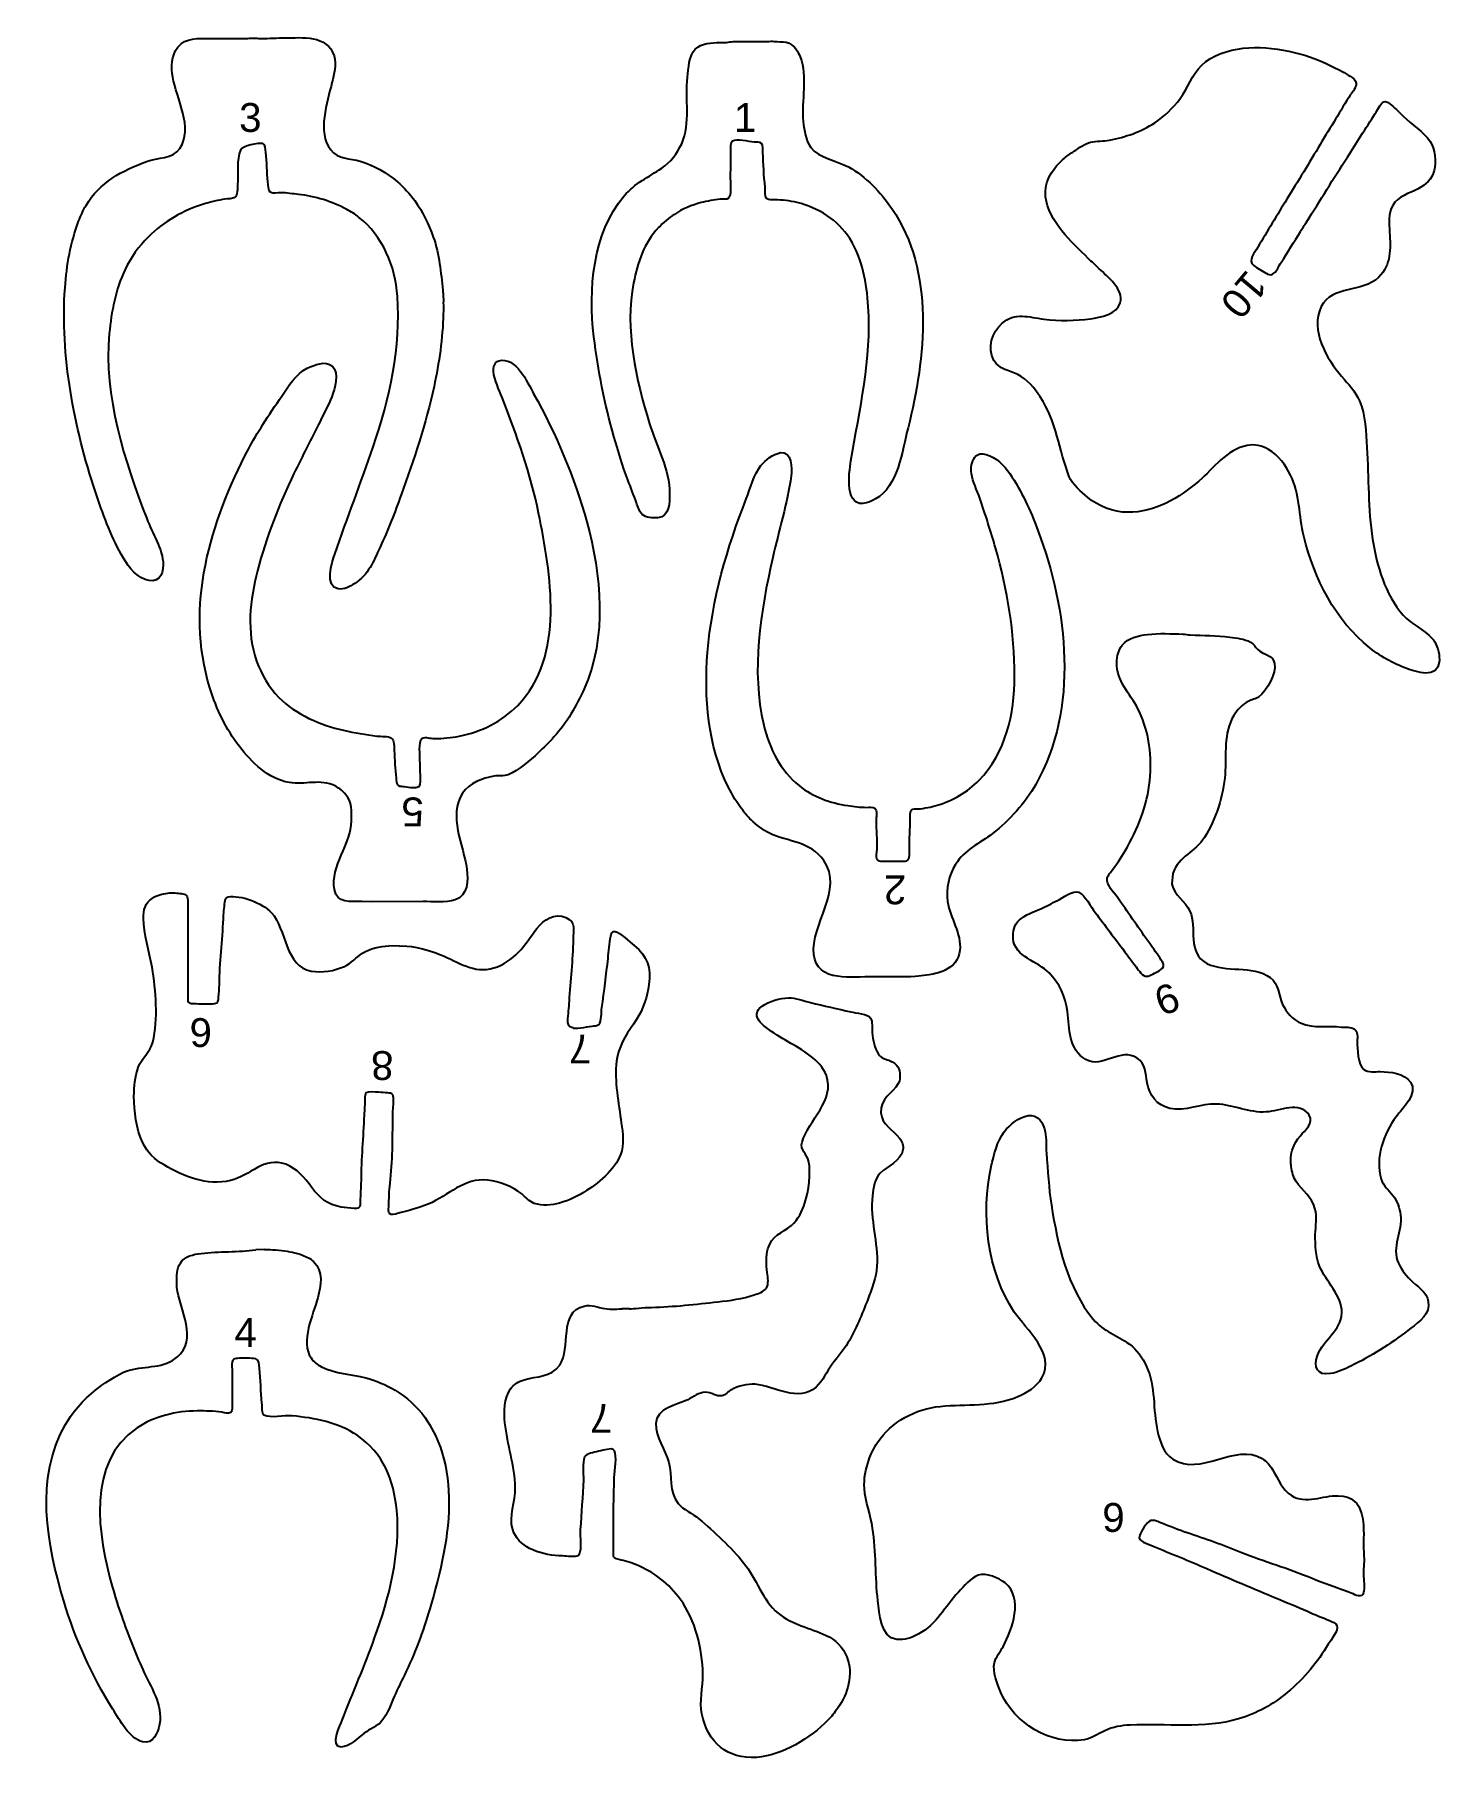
# Model space of a CAD drawing. Extents: x 5 to 176, y 77 to 286.
import ezdxf
from ezdxf.enums import TextEntityAlignment as Align

# ---------------------------------------------------------------- set-up
doc = ezdxf.new("R2010")
doc.units = 0
doc.layers.add('Cut', color=7, linetype='Continuous')
doc.layers.add('Steg', color=5, linetype='Continuous', lineweight=25)
doc.layers.add('Text', color=1, linetype='Continuous', lineweight=25)
doc.styles.add('textstyle0', font='')
doc.styles.add('textstyle1', font='')
doc.styles.add('textstyle10', font='')
doc.styles.add('textstyle11', font='')
doc.styles.add('textstyle2', font='')
doc.styles.add('textstyle3', font='')
doc.styles.add('textstyle4', font='')
doc.styles.add('textstyle5', font='')
doc.styles.add('textstyle6', font='')
doc.styles.add('textstyle7', font='')
doc.styles.add('textstyle8', font='')
doc.styles.add('textstyle9', font='')
doc.styles.get('textstyle0').set_extended_font_data('Arial')
doc.styles.get('textstyle1').set_extended_font_data('Arial')
doc.styles.get('textstyle10').set_extended_font_data('Arial')
doc.styles.get('textstyle11').set_extended_font_data('Arial')
doc.styles.get('textstyle2').set_extended_font_data('Arial')
doc.styles.get('textstyle3').set_extended_font_data('Arial')
doc.styles.get('textstyle4').set_extended_font_data('Arial')
doc.styles.get('textstyle5').set_extended_font_data('Arial')
doc.styles.get('textstyle6').set_extended_font_data('Arial')
doc.styles.get('textstyle7').set_extended_font_data('Arial')
doc.styles.get('textstyle8').set_extended_font_data('Arial')
doc.styles.get('textstyle9').set_extended_font_data('Arial')

msp = doc.modelspace()

# ---------------------------------------------------------------- texts
at = {"layer": 'Text'}
for s, style, p in [('3', 'textstyle1', (31, 276)), ('1', 'textstyle0', (91, 276)), ('4', 'textstyle4', (30.413713, 128.61839)), ('9', 'textstyle7', (135.669182, 106.18234))]:
    msp.add_text(s, height=3.5, dxfattribs=dict(at, style=style)).set_placement(p, align=Align.MIDDLE_CENTER)
for s, rotation, style, p in [('10', 230, 'textstyle8', (151.498352, 254.502378)), ('5', 180, 'textstyle3', (50.680481, 191.766866)), ('2', 180, 'textstyle2', (109.189676, 182.315464)), ('6', 20, 'textstyle5', (142.158905, 169.067498)), ('6', 180, 'textstyle9', (25, 165)), ('7', 180, 'textstyle11', (71, 163)), ('8', 180, 'textstyle10', (47, 161)), ('7', 180, 'textstyle6', (73.56287, 118.21223))]:
    msp.add_text(s, height=3.5, rotation=rotation, dxfattribs=dict(at, style=style)).set_placement(p, align=Align.MIDDLE_CENTER)

# ---------------------------------------------------------------- linework, layer by layer
at = {"layer": 'Cut'}
for points in [[(51.910721, 180.89654), (45.647319, 180.867648)], [(23.412598, 179.07344), (23.412598, 171.49313)]]:
    msp.add_lwpolyline(points, dxfattribs=at)
for points in [[(22.202629, 284.524635), (23.17953, 285.73854), (24.737331, 285.58156), (26.099292, 285.58156)], [(26.099292, 285.58156), (26.687102, 285.58156), (27.259463, 285.58156), (27.826451, 285.58156)], [(27.826451, 285.58156), (28.523552, 285.58156), (29.34875, 285.57706), (30.033377, 285.581848)], [(31.664582, 285.620515), (31.911374, 285.611515), (32.057415, 285.585105), (32.336255, 285.581945)], [(32.336255, 285.581945), (33.289743, 285.570915), (34.29303, 285.660335), (35.214854, 285.660335)], [(35.214854, 285.660335), (37.275066, 285.660431), (40.295004, 286.065354), (41.168275, 283.470585)], [(84.963601, 284.302603), (85.638632, 284.989053), (87.018632, 285.10151), (87.893246, 285.101798)], [(89.332545, 285.181398), (89.874202, 285.233018), (90.601431, 285.197708), (91.155658, 285.197708)], [(91.155658, 285.197708), (91.597522, 285.197708), (91.809867, 285.197708), (92.211144, 285.197708)], [(92.211144, 285.197708), (93.006021, 285.197708), (93.457385, 285.202108), (94.130209, 285.244338)], [(94.130167, 285.244383), (94.423209, 285.262803), (94.617034, 285.213393), (94.897793, 285.201493)], [(94.897793, 285.201493), (95.381878, 285.181153), (95.885537, 285.239873), (96.337093, 285.001047)], [(96.337093, 285.001047), (96.972303, 284.664731), (97.419446, 284.031343), (97.673722, 283.374639)], [(151.41432, 284.389395), (154.8859, 284.85093), (159.28248, 283.62791), (161.445838, 282.527609)], [(21.59726, 280.87985), (21.399021, 282.056813), (21.418307, 283.550038), (22.202629, 284.524635)], [(41.168275, 283.470585), (41.508429, 282.459909), (41.132485, 281.201482), (40.898646, 280.208174)], [(84.014431, 280.879854), (84.156538, 281.962207), (84.131302, 283.456391), (84.963601, 284.302603)], [(97.673722, 283.374639), (98.615983, 280.946158), (97.794623, 278.039445), (98.04794, 275.50647)], [(146.33263, 282.310569), (147.71052, 283.652955), (149.5605, 284.142989), (151.41432, 284.389397)], [(22.44779, 272.244151), (24.14789, 274.698636), (22.025979, 278.334977), (21.59726, 280.87985)], [(83.307447, 272.819779), (84.457447, 275.340567), (83.66708, 278.236245), (84.014431, 280.879854)], [(143.76012, 278.289071), (144.72541, 279.565826), (145.16392, 281.172467), (146.33263, 282.310569)], [(162.35299, 282.103404), (163.00259, 281.781097), (163.77598, 281.403905), (164.36801, 281.000133)], [(164.36801, 281.000133), (164.67698, 280.789612), (165.10109, 280.540613), (165.10109, 280.111798)], [(40.898646, 280.208174), (40.332618, 277.804448), (39.071792, 274.256288), (40.745025, 272.055984)], [(164.43134, 278.768836), (163.82203, 277.831276), (163.16379, 276.728773), (162.60247, 275.794284)], [(165.10109, 280.111798), (165.10109, 279.625986), (164.69617, 279.176733), (164.43134, 278.768836)], [(140.66755, 275.362976), (141.87464, 276.152576), (142.89942, 277.150586), (143.76012, 278.289071)], [(165.68161, 273.779265), (166.19592, 274.578844), (166.87815, 275.668202), (167.40685, 276.465957)], [(167.40685, 276.465957), (167.67456, 276.870784), (167.98928, 277.573642), (168.35199, 277.845477)], [(168.35199, 277.845477), (168.64656, 278.066362), (168.91044, 277.865917), (169.16567, 277.667004)], [(169.16567, 277.667004), (169.73563, 277.222261), (170.26434, 276.692503), (170.79688, 276.179153)], [(98.04794, 275.50647), (98.156367, 274.424309), (98.341557, 273.239382), (98.989241, 272.340108)], [(135.19821, 273.262463), (137.1547, 273.615283), (139.00084, 274.272467), (140.66755, 275.362976)], [(162.60247, 275.794284), (162.00852, 274.80443), (161.31477, 273.728986), (160.72274, 272.723779)], [(170.79688, 276.179153), (171.81014, 275.202732), (173.25808, 274.259224), (174.06025, 273.09128)], [(18.42303, 270.668023), (19.786046, 271.180317), (21.55245, 270.951373), (22.44779, 272.244151)], [(29.803131, 272.038323), (29.305613, 270.918932), (29.533022, 269.048707), (29.449063, 267.830196)], [(32.514003, 272.828978), (31.992976, 272.96859), (30.023247, 272.53373), (29.803131, 272.038323)], [(32.871333, 271.764281), (32.826903, 272.102324), (32.843983, 272.740701), (32.514003, 272.828978)], [(40.745025, 272.055984), (41.562355, 270.981307), (43.132726, 271.046843), (44.330415, 270.694982)], [(80.888657, 269.850121), (81.953354, 270.572937), (82.774043, 271.65078), (83.307447, 272.819779)], [(89.45897, 273.145636), (89.167464, 273.002378), (89.23655, 272.236287), (89.23655, 271.860246)], [(92.115148, 273.020225), (91.438294, 273.066855), (89.998227, 273.410755), (89.45897, 273.145636)], [(92.976425, 272.857776), (92.791811, 273.085473), (92.372687, 273.002474), (92.115148, 273.020225)], [(93.169195, 271.764293), (93.161995, 272.054647), (93.177495, 272.609833), (92.976425, 272.857776)], [(98.989241, 272.340108), (99.891202, 271.086383), (102.1864, 270.763308), (103.53359, 270.007388)], [(130.88031, 271.899543), (131.44644, 272.295926), (132.20159, 272.84641), (132.89533, 272.99389)], [(132.89533, 272.99389), (133.60539, 273.144728), (134.46609, 273.130431), (135.19821, 273.262463)], [(160.72274, 272.723779), (159.41682, 270.50486), (158.06868, 268.299278), (156.69654, 266.103003)], [(164.04848, 271.188527), (164.62228, 272.055945), (165.12508, 272.913095), (165.68161, 273.779265)], [(174.06025, 273.09128), (174.66763, 272.20592), (174.82404, 270.582966), (174.54577, 269.557321)], [(11.07771, 265.335419), (12.723885, 268.151552), (15.441282, 269.547192), (18.42303, 270.668023)], [(33.13127, 268.21401), (32.992522, 269.390685), (33.026009, 270.587126), (32.871333, 271.764281)], [(44.330415, 270.694982), (45.91326, 270.229897), (47.628137, 269.27948), (48.840219, 268.197319)], [(89.23655, 271.860246), (89.236454, 270.443304), (89.17082, 269.052077), (89.23285, 267.638302)], [(93.431052, 267.542349), (93.265436, 268.946529), (93.203546, 270.383813), (93.169195, 271.764293)], [(103.53359, 270.007388), (105.66183, 268.813442), (107.40626, 266.950125), (108.79087, 264.95161)], [(127.44327, 266.390865), (127.21394, 268.307244), (128.36346, 269.899109), (129.72887, 271.072522)], [(129.72887, 271.072522), (130.10501, 271.395692), (130.46196, 271.606789), (130.88031, 271.899543)], [(159.08578, 263.320359), (160.73426, 265.923763), (162.35011, 268.623792), (164.04848, 271.188527)], [(29.449063, 267.830196), (29.422963, 267.449934), (29.475543, 266.53665), (29.139326, 266.31212)], [(33.422296, 266.928619), (33.192009, 267.04194), (33.172242, 267.867234), (33.13127, 268.21401)], [(48.840219, 268.197319), (49.616865, 267.504056), (50.32193, 266.756196), (50.936607, 265.911136)], [(76.339512, 266.486863), (77.637951, 268.025569), (79.289307, 268.764218), (80.888657, 269.850121)], [(174.54577, 269.557321), (174.27135, 268.544055), (173.53155, 267.810876), (172.61999, 267.340897)], [(27.922446, 266.095265), (27.085446, 265.954214), (26.239234, 265.776317), (25.427661, 265.524919)], [(29.139326, 266.31212), (28.833907, 266.108123), (28.284862, 266.156292), (27.922446, 266.095265)], [(34.735129, 266.869229), (34.24548, 266.881219), (33.825876, 266.730001), (33.422296, 266.928619)], [(36.846101, 266.662546), (36.153607, 266.732016), (35.427624, 266.852342), (34.735129, 266.869229)], [(42.699251, 264.83857), (40.922005, 265.803284), (38.848454, 266.461524), (36.846101, 266.662546)], [(50.936607, 265.911136), (51.899882, 264.586885), (52.641121, 263.063339), (53.187383, 261.497285)], [(72.664117, 249.40718), (71.983233, 255.0998), (72.494664, 261.930233), (76.339512, 266.486863)], [(87.989199, 266.075703), (87.21879, 265.983493), (86.440226, 265.861439), (85.686321, 265.673659)], [(88.990568, 266.201689), (88.713647, 265.996637), (88.346625, 266.118399), (87.989199, 266.075703)], [(89.23285, 267.638302), (89.24974, 267.251034), (89.26787, 266.407029), (88.990568, 266.201689)], [(93.612307, 266.185377), (93.363117, 266.420367), (93.479028, 267.136466), (93.431052, 267.542349)], [(94.609934, 266.007096), (94.241185, 266.007864), (93.863417, 265.948666), (93.612307, 266.185377)], [(97.296625, 265.683254), (96.439763, 265.896174), (95.49232, 266.005369), (94.609934, 266.007096)], [(132.60747, 258.906606), (130.58862, 260.915484), (127.80789, 263.353368), (127.44327, 266.390865)], [(156.69654, 266.103003), (155.49233, 264.17511), (154.34089, 262.197417), (153.17986, 260.249854)], [(172.61999, 267.340897), (171.5338, 266.781009), (170.19141, 266.475974), (169.53029, 265.335281)], [(10.177285, 263.416354), (10.429066, 264.085724), (10.724986, 264.731969), (11.07771, 265.335419)], [(25.427661, 265.524919), (22.87895, 264.735128), (20.489042, 263.393797), (18.616418, 261.496896)], [(44.138551, 263.927878), (43.677303, 264.290101), (43.210395, 264.561073), (42.699251, 264.83857)], [(48.84266, 254.30079), (48.590591, 257.991824), (47.062919, 261.631716), (44.138551, 263.927878)], [(82.423909, 264.246929), (81.717981, 263.78501), (81.099946, 263.26715), (80.508586, 262.648732)], [(85.686321, 265.673659), (84.520104, 265.383016), (83.407718, 264.890584), (82.423909, 264.246929)], [(103.68424, 261.305386), (102.24973, 263.605002), (99.884485, 265.040175), (97.296625, 265.683254)], [(108.79087, 264.95161), (114.03376, 257.385023), (112.89671, 246.78708), (110.76559, 238.372553)], [(169.53029, 265.335281), (168.95074, 264.333433), (169.11386, 263.165874), (169.16183, 262.072966)], [(8.531331, 255.356279), (8.731643, 258.088932), (9.210478, 260.845766), (10.177285, 263.416354)], [(80.508586, 262.648732), (78.72443, 260.782824), (77.969662, 258.421702), (77.47272, 255.932002)], [(156.00376, 258.426741), (156.82896, 259.684689), (157.56684, 260.892549), (158.34214, 262.168919)], [(158.34214, 262.168919), (158.59162, 262.579695), (158.83438, 262.924647), (159.08578, 263.320359)], [(169.16183, 262.072966), (169.25103, 260.039428), (169.37965, 258.163734), (167.81849, 256.607467)], [(18.616418, 261.496896), (17.502976, 260.369158), (16.490189, 258.997506), (15.811319, 257.563196)], [(53.187383, 261.497285), (53.918547, 259.401186), (54.121104, 257.219304), (54.325868, 255.068416)], [(105.94106, 253.053404), (105.74339, 255.94534), (105.23484, 258.821155), (103.68424, 261.305386)], [(153.17986, 260.249854), (152.81044, 259.630379), (151.8912, 258.654631), (152.67226, 258.051852)], [(15.811319, 257.563196), (14.656138, 255.122529), (14.152287, 252.463183), (13.896955, 249.790981)], [(133.95082, 257.658733), (133.5056, 258.099063), (133.04982, 258.46618), (132.60747, 258.906606)], [(136.5003, 253.533126), (136.92441, 255.153393), (134.94681, 256.674733), (133.95082, 257.658733)], [(152.67226, 258.051852), (153.10597, 257.716687), (153.71911, 257.370008), (154.19696, 257.106808)], [(154.95595, 256.978519), (155.45875, 257.239224), (155.68903, 257.947359), (156.00376, 258.426741)], [(12.218019, 230.600334), (9.622771, 238.41496), (7.925866, 247.096525), (8.531331, 255.356279)], [(77.47272, 255.932002), (76.369161, 250.403558), (77.761155, 244.15652), (79.416637, 238.852319)], [(154.19696, 257.106808), (154.43205, 256.977079), (154.6892, 256.840442), (154.95595, 256.978519)], [(167.81849, 256.607467), (165.86584, 254.661247), (162.13901, 255.68622), (160.86955, 253.053358)], [(45.906394, 236.069667), (47.917383, 241.857857), (49.256027, 248.247481), (48.84266, 254.30079)], [(54.325868, 255.068416), (54.357528, 254.735074), (54.401388, 254.51822), (54.405128, 254.204836)], [(54.405512, 253.533163), (54.405512, 253.134765), (54.414212, 252.604432), (54.404112, 252.189818)], [(54.405128, 254.204836), (54.408128, 253.952191), (54.405512, 253.761436), (54.405512, 253.533163)], [(132.89533, 251.588058), (134.08899, 251.758567), (136.14047, 252.157444), (136.5003, 253.533126)], [(54.404112, 252.189818), (54.331952, 249.241845), (53.8875, 246.246568), (53.274358, 243.362116)], [(103.82912, 234.342515), (104.85295, 240.533421), (106.37285, 246.74179), (105.94106, 253.053404)], [(122.14856, 251.020588), (123.73563, 252.41191), (125.38219, 251.76768), (127.23409, 251.545548)], [(127.23409, 251.545548), (129.08407, 251.323512), (131.05015, 251.324376), (132.89533, 251.588058)], [(160.86955, 253.053358), (159.49358, 250.197501), (161.5038, 246.731573), (163.33939, 244.60947)], [(13.896955, 249.790981), (13.175099, 242.236387), (15.751828, 234.280997), (18.441207, 227.337914)], [(75.091064, 237.317067), (73.957376, 241.294234), (73.154726, 245.304697), (72.664117, 249.40718)], [(121.1804, 246.528919), (120.32929, 248.049491), (120.89925, 249.925377), (122.14856, 251.020588)], [(61.123963, 246.473308), (63.230905, 247.074839), (64.587781, 243.877388), (65.357422, 242.49854)], [(34.828639, 242.21068), (35.666311, 243.41806), (36.542652, 244.941222), (37.901542, 245.579599)], [(37.901542, 245.579599), (38.755623, 245.980876), (40.122189, 246.577897), (40.951513, 245.819099)], [(40.951513, 245.819099), (41.825648, 245.019328), (41.255301, 243.049408), (40.874653, 242.114727)], [(60.480785, 245.185234), (60.422735, 245.682559), (60.592859, 246.321608), (61.12396, 246.47331)], [(61.546443, 242.018775), (61.155625, 243.034825), (60.608979, 244.086856), (60.480785, 245.185234)], [(124.06763, 244.822006), (123.05724, 245.342361), (121.80697, 245.407801), (121.1804, 246.528919)], [(126.77831, 242.114685), (126.06154, 243.197805), (125.23442, 244.221147), (124.06763, 244.822006)], [(53.274358, 243.362116), (52.314538, 238.847035), (50.834842, 234.551687), (49.290474, 230.216518)], [(163.33939, 244.60947), (164.14444, 243.678915), (164.97923, 242.766303), (165.4897, 241.634918)], [(32.522306, 238.756362), (33.237254, 239.9197), (34.057846, 241.099541), (34.828639, 242.21068)], [(40.874653, 242.114727), (40.459079, 241.093976), (39.954557, 240.121777), (39.460589, 239.140175)], [(65.958278, 228.009597), (64.997402, 232.775788), (63.275041, 237.523844), (61.546443, 242.018775)], [(65.357422, 242.49854), (68.06887, 237.641001), (70.296137, 232.341406), (71.797518, 226.954109)], [(130.30555, 232.423404), (129.06488, 235.676028), (128.75207, 239.133321), (126.77831, 242.114685)], [(165.4897, 241.634918), (166.265, 239.913996), (166.26404, 237.832866), (166.39166, 235.973675)], [(30.776532, 235.781811), (31.307249, 236.799875), (31.926724, 237.78733), (32.522306, 238.756362)], [(39.460589, 239.140175), (38.396467, 237.025461), (37.318144, 234.921494), (36.295091, 232.807259)], [(79.416637, 238.852319), (80.238765, 236.218306), (81.848189, 233.174956), (81.848189, 230.408431)], [(76.782144, 232.039637), (76.122657, 233.723329), (75.5905, 235.56496), (75.091064, 237.317067)], [(110.76559, 238.372553), (110.03922, 235.500576), (109.5585, 231.269036), (106.796, 229.723517)], [(26.096986, 206.803922), (23.008058, 216.745832), (26.157626, 226.921197), (30.776532, 235.781811)], [(41.230303, 223.020022), (42.768338, 227.385608), (44.386686, 231.695254), (45.906394, 236.069667)], [(92.9204, 233.765345), (93.455436, 234.43126), (94.411131, 235.193513), (95.281811, 235.343008)], [(95.281601, 235.343018), (96.722819, 235.590674), (96.706507, 233.420019), (96.583687, 232.519401)], [(118.43821, 232.807211), (118.33458, 233.427165), (118.46411, 234.304466), (118.85753, 234.801696)], [(118.85753, 234.801696), (119.202, 235.236268), (119.70863, 235.278008), (120.22966, 235.130336)], [(120.22966, 235.130336), (121.39357, 234.800353), (122.42699, 233.785263), (123.09291, 232.807211)], [(151.89408, 236.216629), (149.36859, 235.743387), (147.84389, 233.448281), (146.04093, 231.903241)], [(154.48482, 235.735903), (153.73447, 236.18506), (152.76342, 236.379462), (151.89408, 236.216629)], [(157.14752, 232.615311), (156.5363, 233.829695), (155.67752, 235.021531), (154.48482, 235.735903)], [(166.39166, 235.973675), (166.64594, 232.253759), (166.50489, 228.526262), (167.09692, 224.843095)], [(36.295091, 232.807259), (34.478791, 229.053375), (32.937206, 225.083212), (31.867614, 221.005006)], [(91.136341, 229.736746), (91.629253, 230.991431), (92.07582, 232.714176), (92.9204, 233.765345)], [(96.583687, 232.519401), (96.130787, 229.19155), (95.095355, 225.910332), (94.355556, 222.636214)], [(105.74051, 229.249987), (102.99625, 228.508652), (103.5854, 232.870784), (103.82912, 234.342515)], [(119.46203, 229.83266), (119.13291, 230.799101), (118.60613, 231.797879), (118.43821, 232.807211)], [(123.09291, 232.807211), (124.54468, 230.674362), (125.58961, 228.328688), (126.50692, 225.898575)], [(132.51152, 229.942628), (131.78899, 230.543679), (130.6625, 231.488723), (130.30555, 232.423404)], [(158.75282, 225.226908), (158.15215, 227.62718), (158.26058, 230.403492), (157.14752, 232.615311)], [(15.339187, 223.020025), (14.011386, 225.412524), (13.084189, 227.992516), (12.218019, 230.600334)], [(49.290474, 230.216518), (48.534266, 228.093839), (47.687383, 225.915412), (46.734854, 223.883602)], [(77.823333, 229.256992), (77.482699, 230.177088), (77.139954, 231.12597), (76.782144, 232.039637)], [(81.848189, 230.408431), (81.848189, 229.323871), (81.846989, 227.598056), (80.40889, 227.444243)], [(146.04093, 231.903241), (143.59412, 229.80695), (140.72896, 228.100133), (137.40514, 228.105507)], [(78.52763, 227.857897), (78.180183, 228.194501), (77.989716, 228.807643), (77.823333, 229.256992)], [(86.445857, 211.121811), (86.958343, 217.496947), (88.809762, 223.814798), (91.136341, 229.736746)], [(106.796, 229.723517), (106.44961, 229.529595), (106.12145, 229.352849), (105.74051, 229.249987)], [(121.36767, 223.787603), (120.79099, 225.821333), (120.1433, 227.831746), (119.46203, 229.83266)], [(137.40514, 228.105507), (135.65879, 228.108307), (133.81361, 228.859507), (132.51152, 229.942628)], [(18.441207, 227.337914), (19.114319, 225.600201), (20.393664, 223.652541), (20.436651, 221.772624)], [(63.423672, 204.692952), (69.233452, 210.648963), (67.432121, 220.698438), (65.958278, 228.009597)], [(71.797518, 226.954109), (73.573517, 220.581085), (74.284723, 212.91106), (71.487589, 206.707968)], [(80.40889, 227.444243), (79.802178, 227.379383), (78.984752, 227.414883), (78.52763, 227.857897)], [(126.50692, 225.898575), (130.12052, 216.327812), (131.52048, 204.303811), (126.24209, 195.09757)], [(166.76684, 211.659211), (162.50268, 215.051447), (160.05971, 219.998606), (158.75282, 225.226908)], [(167.09692, 224.843095), (167.61986, 221.585673), (168.59091, 218.120225), (170.81319, 215.631581)], [(18.231165, 219.968511), (16.850451, 220.539153), (16.039166, 221.758815), (15.339187, 223.020025)], [(41.643861, 218.812279), (39.986844, 219.06857), (40.897153, 222.074307), (41.230303, 223.020022)], [(46.734854, 223.883602), (45.918772, 222.143009), (45.344683, 220.549609), (43.658784, 219.474932)], [(94.355556, 222.636214), (92.878547, 216.099109), (91.685943, 208.913936), (93.270324, 202.29412)], [(123.68398, 208.243173), (123.68398, 213.54248), (122.81272, 218.689222), (121.36767, 223.787603)], [(20.436651, 221.772624), (20.469081, 220.359137), (19.670848, 219.373505), (18.231165, 219.968511)], [(31.867614, 221.005006), (30.950205, 217.507222), (30.508436, 213.526504), (31.765712, 210.066333)], [(43.658784, 219.474932), (43.077691, 219.104457), (42.366869, 218.700493), (41.643861, 218.812279)], [(170.81319, 215.631581), (171.83893, 214.483788), (173.28974, 213.89262), (174.30973, 212.817367)], [(139.80393, 213.287964), (141.11945, 213.467013), (142.78616, 213.383434), (144.12183, 213.325004)], [(136.07041, 209.490614), (136.00801, 210.347669), (136.18363, 211.288299), (136.71329, 211.976764)], [(136.71329, 211.976764), (137.42719, 212.905399), (138.71104, 213.139142), (139.80395, 213.287965)], [(144.12183, 213.325004), (144.4212, 213.311854), (144.70042, 213.249014), (144.98541, 213.236534)], [(144.98541, 213.236534), (146.57343, 213.167064), (148.14419, 213.168504), (149.78307, 212.972375)], [(149.78307, 212.972375), (150.60443, 212.874025), (151.54189, 212.757152), (152.27594, 212.369596)], [(152.27594, 212.369596), (152.71924, 212.135854), (152.80944, 211.768257), (153.16158, 211.447485)], [(153.16158, 211.447485), (153.82078, 210.847106), (154.99717, 210.830986), (155.21307, 209.778474)], [(171.66046, 209.010901), (169.88724, 209.594489), (168.21573, 210.506333), (166.76684, 211.659211)], [(174.30973, 212.817367), (175.18866, 211.89161), (175.81044, 209.080563), (174.15524, 208.678135)], [(31.765712, 210.066333), (32.359663, 208.431673), (33.208849, 206.891623), (34.447606, 205.652866)], [(88.94093, 194.80975), (86.482031, 199.799324), (86.006199, 205.651131), (86.445857, 211.121811)], [(138.81467, 203.925324), (137.94245, 205.824815), (136.22969, 207.313339), (136.07041, 209.490614)], [(155.21307, 209.778474), (155.45583, 208.596522), (154.22763, 206.417135), (153.30455, 205.722337)], [(119.34977, 195.58597), (122.62849, 198.960653), (123.68398, 203.65699), (123.68398, 208.243173)], [(174.15524, 208.678135), (173.36171, 208.485269), (172.41369, 208.762865), (171.66046, 209.010901)], [(29.672205, 199.703379), (28.053186, 201.820108), (26.895509, 204.233909), (26.096986, 206.803922)], [(34.447606, 205.652866), (36.523268, 203.577205), (39.485729, 202.288169), (42.315391, 201.663129)], [(71.487589, 206.707968), (70.53602, 204.59786), (69.384389, 202.586871), (67.822654, 200.854819)], [(151.98999, 205.168495), (151.25691, 204.754648), (150.69654, 204.185358), (150.25612, 203.445558)], [(153.30455, 205.722337), (152.93418, 205.443497), (152.39876, 205.398975), (151.98999, 205.168495)], [(56.324569, 200.950774), (59.090614, 201.514979), (61.459701, 202.679564), (63.423672, 204.692952)], [(140.0755, 195.57739), (140.36528, 198.464623), (140.0314, 201.277686), (138.81467, 203.925324)], [(150.25612, 203.445558), (148.97514, 201.293806), (149.36087, 198.701628), (149.19871, 196.34501)], [(42.315391, 201.663129), (43.642233, 201.370088), (44.996038, 201.12771), (46.345429, 200.966124)], [(46.345429, 200.966124), (46.854173, 200.904714), (47.697603, 200.990114), (48.138028, 200.717605)], [(51.845278, 200.699374), (52.287431, 200.902795), (52.811528, 200.660034), (53.350017, 200.662914)], [(53.350017, 200.662914), (54.337569, 200.667714), (55.358703, 200.754074), (56.324569, 200.950774)], [(93.270324, 202.29412), (93.961763, 199.404967), (95.256557, 196.82094), (97.584479, 194.92203)], [(35.694617, 195.33367), (33.211538, 195.77313), (31.135013, 197.79103), (29.672205, 199.703379)], [(48.138028, 200.717605), (48.483364, 200.50363), (48.422434, 199.593992), (48.447765, 199.223613)], [(48.447765, 199.223613), (48.524245, 198.107676), (48.543625, 196.97735), (48.675654, 195.86525)], [(51.622859, 195.76929), (51.623435, 196.97063), (51.528539, 198.211306), (51.534389, 199.415519)], [(51.534389, 199.415519), (51.536089, 199.769587), (51.593689, 200.58423), (51.845278, 200.699374)], [(65.9199, 198.944389), (64.898573, 197.99829), (63.56156, 196.82382), (62.273675, 196.2836)], [(67.822654, 200.854819), (67.224289, 200.190822), (66.56912, 199.546016), (65.9199, 198.944389)], [(41.35586, 194.87021), (39.449749, 195.8451), (37.642277, 194.99015), (35.694617, 195.33367)], [(42.593178, 193.85023), (42.204375, 194.28106), (41.85808, 194.61306), (41.35586, 194.87021)], [(48.675654, 195.86525), (48.710484, 195.57259), (48.679954, 195.26362), (48.842805, 195.05924)], [(48.842805, 195.05924), (48.98376, 194.88269), (49.296184, 194.89516), (49.511887, 194.86542)], [(49.511887, 194.86542), (50.012188, 194.79542), (50.819155, 194.65432), (51.233385, 194.74835)], [(51.233385, 194.74835), (51.721883, 194.8587), (51.622668, 195.35766), (51.622859, 195.76929)], [(60.546516, 196.09458), (59.133508, 195.84414), (57.563905, 195.2713), (56.74763, 194.04214)], [(62.273675, 196.2836), (61.702082, 196.04468), (61.159946, 196.202), (60.546516, 196.09458)], [(90.74466, 191.93115), (90.042953, 192.81968), (89.433362, 193.81088), (88.94093, 194.80975)], [(97.584479, 194.92203), (99.210887, 193.59499), (101.35448, 192.83984), (103.43763, 192.53279)], [(114.28056, 192.5788), (116.16508, 193.10366), (117.99491, 194.19081), (119.34977, 195.58597)], [(126.24209, 195.09757), (124.94864, 192.84075), (123.0315, 190.71059), (120.99729, 189.13791)], [(137.07408, 187.03755), (138.59878, 189.60909), (139.77228, 192.55486), (140.0755, 195.57739)], [(149.19871, 196.34501), (149.02312, 193.7965), (148.0751, 190.80755), (146.70393, 188.66875)], [(43.273487, 190.68377), (43.299677, 191.75077), (43.330287, 193.03271), (42.593178, 193.85023)], [(56.74763, 194.04214), (54.957622, 191.34681), (56.858072, 187.72937), (57.243421, 184.83062)], [(103.43763, 192.53279), (104.19086, 192.42149), (104.97959, 192.32457), (105.7405, 192.31498)], [(111.97768, 192.13166), (112.74722, 192.18636), (113.53884, 192.37154), (114.28056, 192.5788)], [(41.195235, 182.33584), (40.705969, 185.2365), (43.202865, 187.80038), (43.273487, 190.68377)], [(91.731635, 190.79603), (91.328823, 191.16257), (91.073108, 191.51472), (90.74466, 191.93115)], [(93.938465, 189.19553), (93.109716, 189.59085), (92.426529, 190.16369), (91.731635, 190.79603)], [(105.7405, 192.31498), (106.03412, 192.31198), (106.49758, 192.40708), (106.73842, 192.21618)], [(106.73842, 192.21618), (107.04259, 191.97533), (106.89194, 191.04938), (106.89194, 190.6838)], [(106.89194, 190.6838), (106.89194, 189.56499), (107.01284, 188.43658), (106.98694, 187.32544)], [(110.92214, 187.32536), (110.92214, 188.51422), (111.01814, 189.68965), (111.01814, 190.87563)], [(111.01814, 190.87563), (111.01814, 191.22394), (110.95094, 191.74784), (111.17167, 191.9695)], [(111.17167, 191.9695), (111.38373, 192.18059), (111.67063, 192.10959), (111.97768, 192.13166)], [(100.53045, 185.8861), (98.884856, 188.21296), (96.254777, 188.09014), (93.938465, 189.19553)], [(120.99729, 189.13791), (119.43804, 187.93178), (117.58615, 187.17471), (116.53066, 185.40629)], [(146.70393, 188.66875), (145.56496, 186.89266), (143.632583, 186.416203), (142.855323, 184.304402)], [(106.98694, 187.32544), (106.97544, 186.8591), (106.74418, 186.38318), (106.99094, 186.0128)], [(110.75518, 185.94363), (110.99123, 186.18543), (110.92214, 186.89836), (110.92214, 187.32536)], [(135.40257, 184.54276), (135.99364, 185.3363), (136.56936, 186.18644), (137.07408, 187.03755)], [(57.243421, 184.83062), (57.423717, 183.47384), (57.410763, 181.60083), (55.844806, 181.0942)], [(99.32816, 174.46766), (98.941469, 178.0803), (103.02907, 182.35118), (100.53045, 185.8861)], [(106.99094, 186.0128), (107.12527, 185.81033), (107.35652, 185.80074), (107.56378, 185.7921)], [(107.56378, 185.7921), (108.22969, 185.7633), (109.37825, 185.7851), (110.05856, 185.7901)], [(110.05856, 185.7901), (110.32723, 185.7921), (110.56903, 185.7536), (110.75518, 185.94363)], [(116.53066, 185.40629), (115.71506, 184.03896), (115.32741, 182.49891), (115.55673, 180.89649)], [(134.9017, 183.39132), (134.8096, 183.82983), (135.15693, 184.21364), (135.40257, 184.54276)], [(44.522319, 180.89654), (43.22954, 180.89654), (41.478969, 180.65282), (41.195235, 182.33584)], [(128.86527, 181.01648), (129.46114, 181.31393), (130.80353, 182.30609), (131.45505, 182.0355)], [(136.3765, 181.08844), (135.92552, 181.74093), (135.06386, 182.61314), (134.9017, 183.39132)], [(142.74682, 183.00751), (143.05195, 181.57589), (144.37802, 180.99441), (144.93455, 179.7451)], [(18.03922, 178.88147), (18.038932, 179.84484), (18.225273, 180.71418), (19.094802, 181.28318)], [(19.094802, 181.28318), (19.672152, 181.66123), (20.335286, 181.8138), (21.013771, 181.91071)], [(21.013766, 181.91078), (21.542469, 181.98658), (22.129319, 181.92808), (22.644972, 181.86088)], [(22.644972, 181.86088), (22.880633, 181.82918), (23.094705, 181.81098), (23.258785, 181.62291)], [(23.258785, 181.62291), (23.434667, 181.42045), (23.410775, 181.15082), (23.412502, 180.89655)], [(23.412502, 180.89655), (23.416502, 180.31507), (23.412598, 179.66163), (23.412598, 179.07344)], [(27.73424, 178.78558), (27.76264, 179.43422), (27.83346, 180.1625), (27.906572, 180.80059)], [(27.906572, 180.80059), (27.944282, 181.12875), (27.931042, 181.39359), (28.311879, 181.45787)], [(28.311879, 181.45787), (29.821128, 181.71503), (32.440652, 180.76125), (33.554766, 179.54457)], [(55.844806, 181.0942), (54.637617, 180.70367), (53.162432, 180.89654), (51.910721, 180.89654)], [(115.55673, 180.89649), (115.84747, 178.86324), (117.25703, 177.05836), (117.04689, 174.94738)], [(124.26336, 178.65795), (124.98684, 179.29124), (126.00011, 179.64051), (126.85026, 180.01952)], [(126.85026, 180.01952), (127.53248, 180.3237), (128.19552, 180.6816), (128.86527, 181.01648)], [(131.45505, 182.0355), (132.23132, 181.71214), (132.95576, 180.21527), (133.45952, 179.55319)], [(140.06398, 175.81101), (138.81851, 177.55736), (137.61621, 179.297), (136.3765, 181.08844)], [(19.087029, 172.93237), (18.771343, 174.85623), (18.039891, 176.94225), (18.03922, 178.88147)], [(27.250827, 170.82145), (27.267807, 173.4688), (27.618328, 176.13822), (27.73424, 178.78558)], [(33.554766, 179.54457), (35.387474, 177.54298), (35.20142, 172.99288), (38.381312, 172.46705)], [(65.759277, 177.63414), (66.647709, 178.70018), (67.865932, 179.58487), (69.278268, 178.94774)], [(69.278268, 178.94774), (70.535064, 178.38065), (70.147796, 177.45087), (70.141751, 176.29079)], [(123.50053, 176.38673), (123.43333, 177.21673), (123.63102, 178.1043), (124.26336, 178.65795)], [(133.45952, 179.55319), (134.63974, 178.00355), (135.80941, 176.41744), (137.02034, 174.85148)], [(144.93455, 179.7451), (145.83459, 177.72336), (144.53634, 174.67109), (147.00042, 173.39491)], [(63.520687, 174.75554), (64.3977, 175.64311), (64.983111, 176.70243), (65.759277, 177.63414)], [(70.141751, 176.29079), (70.128801, 173.8008), (69.767438, 171.29546), (69.658339, 168.80643)], [(74.37972, 173.98788), (74.47183, 174.84858), (74.560496, 175.83306), (74.708744, 176.67457)], [(74.708744, 176.67457), (74.763054, 176.98258), (74.830221, 177.34625), (75.229194, 177.26181)], [(75.229194, 177.26181), (75.882348, 177.12459), (76.95002, 176.01825), (77.53025, 175.5548)], [(127.87792, 172.24443), (126.52497, 173.63287), (123.67996, 174.18652), (123.50053, 176.38673)], [(141.46682, 173.79599), (141.02064, 174.47534), (140.53607, 175.14894), (140.06398, 175.81101)], [(42.41135, 173.03222), (43.275025, 173.41795), (43.833473, 174.14336), (44.618275, 174.63368)], [(44.618275, 174.63368), (45.500086, 175.18445), (46.74412, 175.47423), (47.784733, 175.51933)], [(49.108677, 175.496523), (49.948959, 175.61433), (52.12422, 175.24874), (54.11765, 174.43505)], [(54.11765, 174.43505), (56.257888, 173.56092), (58.091747, 172.11107), (60.546519, 172.84031)], [(60.546519, 172.84031), (61.755915, 173.19918), (62.649431, 173.87373), (63.520687, 174.75554)], [(73.622169, 168.03878), (73.906958, 170.01542), (74.167087, 172.00261), (74.37972, 173.98788)], [(77.53025, 175.5548), (79.184868, 174.23352), (79.582499, 172.91033), (79.32592, 170.82142)], [(102.19044, 171.82223), (100.66575, 172.041), (99.501836, 172.84509), (99.32816, 174.46766)], [(117.04689, 174.94738), (116.93366, 173.81226), (116.22457, 173.03695), (115.24009, 172.55911)], [(137.02034, 174.85148), (137.45117, 174.29399), (137.89448, 173.67317), (138.31667, 173.12432)], [(141.74796, 173.03221), (141.81806, 173.30855), (141.61267, 173.57242), (141.46682, 173.79599)], [(19.168009, 163.8168), (19.847262, 166.68197), (19.559498, 170.05185), (19.087029, 172.93237)], [(38.381312, 172.46705), (39.758145, 172.23868), (41.151195, 172.47005), (42.41135, 173.03222)], [(106.60429, 171.78093), (105.16595, 171.78093), (103.61535, 171.61781), (102.19044, 171.82223)], [(112.029809, 171.850868), (111.10738, 171.65907), (108.84096, 171.78093), (106.60429, 171.78093)], [(115.24009, 172.55911), (114.62503, 172.26069), (114.00325, 172.12444), (113.32102, 172.01505)], [(130.08484, 167.55903), (129.86799, 169.38023), (129.16081, 170.92795), (127.87792, 172.24443)], [(138.31667, 173.12432), (138.60741, 172.74723), (139.03824, 171.9796), (139.51609, 171.8491)], [(139.51609, 171.8491), (139.95843, 171.7282), (140.56966, 172.18494), (140.95539, 172.38068)], [(140.95539, 172.38068), (141.25764, 172.53325), (141.65873, 172.68198), (141.74796, 173.03221)], [(147.00042, 173.39491), (149.3436, 172.18206), (152.45537, 173.26058), (154.67285, 171.66391)], [(154.67285, 171.66391), (155.74753, 170.88957), (155.68803, 169.53279), (156.18123, 168.42261)], [(23.412598, 171.49313), (23.412598, 170.79555), (23.411198, 170.07686), (23.412598, 169.38215)], [(27.153337, 169.2862), (27.171087, 169.77364), (27.247657, 170.32633), (27.250827, 170.82145)], [(79.32592, 170.82142), (79.143896, 169.3399), (78.627092, 167.83536), (77.837396, 166.59948)], [(23.412598, 169.38215), (23.413174, 169.12212), (23.359538, 168.86401), (23.511238, 168.6721)], [(23.511238, 168.6721), (23.656224, 168.48979), (23.961355, 168.52049), (24.180224, 168.51857)], [(24.180224, 168.51857), (24.814763, 168.51457), (26.119824, 168.44177), (26.670788, 168.53297)], [(26.670788, 168.53297), (27.129732, 168.60877), (27.138848, 168.88608), (27.153337, 169.2862)], [(69.658339, 168.80643), (69.624659, 168.03881), (69.485047, 167.16467), (69.471614, 166.4076)], [(73.250446, 165.98538), (73.615452, 166.34808), (73.544639, 167.50048), (73.622169, 168.03878)], [(92.499834, 166.79137), (92.258512, 167.39011), (92.577174, 167.88811), (93.075074, 168.22011)], [(93.075074, 168.22011), (93.891636, 168.76512), (95.232871, 169.1902), (96.241148, 169.21611)], [(96.241142, 169.21615), (97.112398, 169.23915), (98.086324, 168.85728), (98.927834, 168.65002)], [(98.927834, 168.65002), (100.55232, 168.25181), (102.18832, 167.86608), (103.82145, 167.50338)], [(103.82145, 167.50338), (104.39429, 167.37672), (105.88252, 167.28077), (106.2174, 166.76262)], [(132.31959, 161.72603), (130.23261, 162.91585), (130.33144, 165.50275), (130.08484, 167.55903)], [(156.18123, 168.42261), (156.60247, 167.47363), (157.45262, 166.564), (158.41886, 166.13605)], [(69.471614, 166.4076), (69.467414, 166.16388), (69.439184, 165.82229), (70.068358, 165.608734)], [(70.068358, 165.608734), (70.297867, 165.40009), (71.705022, 165.69255), (72.444726, 165.79155)], [(72.444726, 165.79155), (72.716754, 165.82705), (73.056044, 165.79251), (73.250446, 165.98538)], [(77.837396, 166.59948), (76.844376, 165.04504), (75.850012, 163.87441), (75.496424, 161.99372)], [(93.554457, 165.60826), (93.146655, 165.92971), (92.70124, 166.29145), (92.499834, 166.79137)], [(96.241148, 163.87439), (95.308387, 164.42612), (94.407001, 164.93563), (93.554457, 165.60826)], [(106.2174, 166.76262), (106.47456, 166.36441), (106.38244, 165.44326), (106.42082, 164.96829)], [(158.41886, 166.13605), (159.92437, 165.47013), (161.72541, 165.84531), (163.31248, 165.67547)], [(163.31248, 165.67547), (163.8124, 165.62267), (164.39483, 165.71767), (164.84198, 165.43942)], [(164.84198, 165.43942), (165.36012, 165.11702), (165.23155, 164.43863), (165.23155, 163.91281)], [(17.401701, 160.7463), (17.78916, 161.89774), (18.875351, 162.58285), (19.168009, 163.8168)], [(100.8517, 159.78678), (100.1215, 161.74326), (97.896342, 162.89566), (96.241148, 163.87439)], [(106.42082, 164.96829), (106.48992, 164.10759), (106.70197, 163.11831), (107.17885, 162.37947)], [(138.5556, 161.88819), (136.52714, 163.27088), (134.35092, 160.56788), (132.31959, 161.72603)], [(165.23155, 163.91281), (165.23155, 163.06074), (165.29205, 161.08411), (166.02028, 160.53909)], [(75.496424, 161.99372), (75.043909, 159.58817), (75.611568, 156.90148), (75.926103, 154.50937)], [(107.17885, 162.37947), (107.4859, 161.90355), (107.93113, 161.80184), (108.42721, 161.63392)], [(108.42721, 161.63392), (109.14782, 161.3902), (109.69667, 160.85957), (109.76192, 160.07468)], [(139.75021, 158.92324), (139.56694, 160.02862), (139.57558, 161.19157), (138.5556, 161.88819)], [(16.887775, 157.29198), (16.887775, 158.44054), (17.036887, 159.66299), (17.401701, 160.7463)], [(97.914574, 151.7267), (98.675483, 154.35486), (101.9638, 156.80647), (100.8517, 159.78678)], [(109.76192, 160.07468), (109.79742, 159.63713), (109.80222, 159.20342), (109.57769, 158.82728)], [(166.02028, 160.53909), (166.57777, 160.12361), (167.36075, 160.26658), (168.01419, 160.26658)], [(168.01419, 160.26658), (169.17907, 160.26658), (170.94844, 160.03821), (171.67097, 159.00288)], [(17.965714, 151.63074), (17.165272, 153.35886), (16.887775, 155.39786), (16.887775, 157.29198)], [(44.906228, 157.00412), (44.900528, 156.34204), (44.835508, 155.65406), (44.806438, 154.9891)], [(45.059945, 157.69211), (44.870821, 157.52707), (44.908339, 157.2584), (44.906228, 157.00412)], [(46.537338, 157.76311), (46.152277, 157.79001), (45.279774, 157.88305), (45.059945, 157.69211)], [(47.688681, 157.67391), (47.33375, 157.69021), (46.900809, 157.73821), (46.537338, 157.76311)], [(48.26181, 157.45321), (48.126228, 157.65663), (47.905919, 157.66431), (47.688681, 157.67391)], [(48.36007, 156.71629), (48.36257, 156.96577), (48.40085, 157.24499), (48.26181, 157.45321)], [(109.57769, 158.82728), (108.83597, 157.58661), (107.34581, 157.00417), (107.47631, 155.27701)], [(142.49064, 155.80668), (140.92564, 156.14059), (140.00161, 157.40142), (139.75021, 158.92324)], [(171.67097, 159.00288), (172.67272, 157.56646), (170.69992, 155.81915), (169.94861, 154.79725)], [(44.806438, 154.9891), (44.690143, 152.33408), (44.439225, 149.67809), (44.426463, 147.02498)], [(48.2645, 154.79723), (48.2645, 155.42092), (48.35402, 156.10411), (48.36007, 156.71629)], [(107.47631, 155.27701), (107.58953, 153.78686), (108.88682, 153.23801), (109.7197, 152.20267)], [(122.42957, 152.97342), (123.08493, 153.87155), (124.21238, 154.6977), (125.31488, 154.92607)], [(125.31487, 154.92642), (126.48454, 155.16919), (127.21187, 153.93523), (127.3961, 152.97377)], [(148.15188, 156.32866), (146.24049, 156.38906), (144.40395, 155.39791), (142.49064, 155.80668)], [(154.19694, 155.36721), (152.1493, 155.22328), (150.21392, 156.26245), (148.15188, 156.32866)], [(159.4168, 154.98723), (158.27783, 156.73742), (155.75042, 155.47564), (154.19694, 155.36721)], [(158.33924, 152.49437), (158.89481, 153.11231), (160.02322, 154.05457), (159.4168, 154.98723)], [(47.949293, 146.73715), (48.257303, 149.34804), (48.2645, 152.12493), (48.2645, 154.79723)], [(75.926103, 154.50937), (76.089224, 153.26869), (76.339949, 151.90328), (76.04259, 150.67124)], [(120.84538, 148.75148), (121.16203, 150.18694), (121.55064, 151.76921), (122.42957, 152.97342)], [(127.3961, 152.97377), (127.56018, 152.11691), (127.4556, 151.24949), (127.53811, 150.38304)], [(169.94861, 154.79725), (168.40568, 152.70163), (167.34348, 149.82495), (168.13893, 147.21694)], [(20.534, 148.94501), (19.369799, 149.63107), (18.544984, 150.38047), (17.965714, 151.63074)], [(76.04259, 150.67124), (75.559657, 148.67061), (73.41894, 146.88204), (71.773053, 145.83423)], [(98.70331, 149.42382), (98.520998, 150.31331), (97.617118, 150.69904), (97.914574, 151.7267)], [(110.13326, 150.76721), (109.90968, 149.44209), (108.23146, 148.75699), (107.38995, 147.9529)], [(109.7197, 152.20267), (110.05361, 151.78815), (110.22249, 151.29783), (110.13326, 150.76721)], [(157.23002, 148.75219), (156.9911, 150.11473), (157.42577, 151.47822), (158.33924, 152.49437)], [(28.594075, 147.04801), (25.746854, 146.37826), (22.90798, 147.54697), (20.534, 148.94501)], [(35.310805, 149.01793), (32.667868, 150.02448), (30.996266, 147.61222), (28.594075, 147.04801)], [(38.431397, 146.25736), (37.615795, 147.35314), (36.630258, 148.51514), (35.310805, 149.01793)], [(98.248491, 144.3383), (98.724419, 145.76225), (99.006522, 147.94039), (98.70331, 149.42382)], [(123.64338, 131.09608), (120.33011, 135.98394), (119.58935, 143.05377), (120.84538, 148.75148)], [(127.53811, 150.38304), (127.73961, 148.27014), (127.80198, 146.15438), (128.13974, 144.05012)], [(157.80958, 146.92908), (157.44112, 147.45106), (157.33941, 148.13041), (157.23002, 148.75219)], [(44.426463, 147.02498), (44.422463, 146.19594), (44.332143, 145.35443), (44.330413, 144.5302)], [(47.786173, 143.85855), (47.808813, 144.80177), (47.838663, 145.79969), (47.949293, 146.73715)], [(59.778893, 147.09316), (56.902406, 147.43763), (55.013374, 145.18945), (52.582397, 144.20401)], [(63.904884, 145.42549), (62.733199, 146.34856), (61.284016, 146.91373), (59.778893, 147.09316)], [(107.38995, 147.9529), (106.69045, 147.28698), (106.5494, 146.13075), (106.44001, 145.20192)], [(160.10478, 143.66667), (159.70466, 145.08773), (158.61367, 145.78915), (157.80958, 146.92908)], [(168.13893, 147.21694), (168.39992, 146.36199), (169.07544, 145.87551), (169.59454, 145.20192)], [(42.027534, 143.83453), (40.2998, 144.1176), (39.430271, 144.91497), (38.431397, 146.25736)], [(44.330413, 144.5302), (44.329933, 144.27976), (44.371093, 143.91897), (44.1766, 143.76545)], [(65.440137, 144.27981), (64.818455, 144.50242), (64.39012, 145.0436), (63.904884, 145.42549)], [(71.773053, 145.83423), (70.766023, 145.19326), (69.691059, 144.63865), (68.510642, 144.32681)], [(106.44001, 145.20192), (106.1013, 142.34443), (107.17502, 139.51189), (106.97927, 136.66208)], [(169.59454, 145.20192), (170.08774, 144.56191), (170.38136, 143.71464), (170.48115, 142.89904)], [(43.562787, 143.67045), (43.079566, 143.68865), (42.512386, 143.75585), (42.027534, 143.83453)], [(44.1766, 143.76545), (44.010985, 143.63399), (43.776955, 143.66278), (43.562787, 143.67045)], [(47.883373, 143.05255), (47.715359, 143.26364), (47.778976, 143.56302), (47.786173, 143.85855)], [(48.840219, 143.03625), (48.528083, 142.95085), (48.068563, 142.82132), (47.883373, 143.05255)], [(52.582397, 144.20401), (51.394208, 143.72328), (50.085117, 143.37593), (48.840219, 143.03625)], [(68.510642, 144.32681), (67.511768, 144.06389), (66.434884, 143.92284), (65.440137, 144.27981)], [(96.621123, 141.61611), (97.4492, 142.30793), (97.914574, 143.33751), (98.248491, 144.3383)], [(128.13974, 144.05012), (128.89585, 139.34073), (130.07799, 133.96831), (133.22526, 130.23285)], [(160.14698, 140.50021), (160.17288, 141.55186), (160.39742, 142.62845), (160.10478, 143.66667)], [(170.48115, 142.89904), (170.73543, 140.83317), (169.33643, 138.99374), (170.224, 137.04589)], [(93.763539, 138.77301), (94.267293, 140.46179), (95.407698, 140.60092), (96.621123, 141.61611)], [(160.66993, 136.66208), (160.19592, 137.87397), (160.11532, 139.201), (160.14698, 140.50021)], [(22.520523, 137.04594), (23.08943, 137.89225), (24.096363, 138.09855), (25.043806, 138.21273)], [(25.043806, 138.21273), (27.153531, 138.46509), (29.591128, 138.36434), (31.664582, 138.63685)], [(32.7, 138.7), (32.7, 138.7), (33.825546, 138.6742), (34.83104, 138.5533)], [(34.83104, 138.5533), (35.640502, 138.4564), (36.563765, 138.31149), (37.325826, 138.01212)], [(93.677849, 135.89441), (93.566928, 136.83092), (93.497074, 137.87968), (93.763539, 138.77301)], [(22.069254, 134.64711), (22.068966, 135.4512), (22.053514, 136.35028), (22.520523, 137.04594)], [(37.325826, 138.01212), (37.819601, 137.81829), (38.279697, 137.57937), (38.660536, 137.21955)], [(38.660536, 137.21955), (39.899581, 136.04988), (39.590323, 134.29969), (39.177148, 132.82393)], [(106.97927, 136.66208), (106.88427, 135.27843), (106.37572, 133.89574), (105.87485, 132.63204)], [(163.3643, 131.00083), (163.4161, 133.1262), (161.40205, 134.79291), (160.66993, 136.66208)], [(170.224, 137.04589), (170.62412, 136.16696), (171.22479, 135.40989), (171.94828, 134.75932)], [(22.52129, 126.01515), (24.612784, 128.31515), (22.07031, 131.97961), (22.069254, 134.64711)], [(92.115153, 133.19429), (92.609697, 133.36604), (93.268032, 133.53108), (93.579209, 133.98494)], [(93.579209, 133.98494), (93.916196, 134.47718), (93.743385, 135.34076), (93.677849, 135.89441)], [(171.94828, 134.75932), (172.89917, 133.90342), (173.9489, 133.28164), (173.8635, 131.86441)], [(39.177148, 132.82393), (38.631558, 130.87512), (37.050056, 127.40065), (38.362121, 125.53148)], [(68.5165, 124.66791), (69.959541, 126.69444), (68.346087, 131.0939), (71.485198, 131.82314)], [(71.485198, 131.82314), (72.407213, 132.03808), (73.092224, 131.66002), (73.979984, 131.51226)], [(79.641227, 131.67151), (82.329166, 131.73671), (85.028812, 132.03901), (87.701303, 132.33934)], [(87.701303, 132.33934), (89.160944, 132.50342), (90.722104, 132.71068), (92.115153, 133.19429)], [(105.87485, 132.63204), (105.17247, 130.86266), (104.45762, 128.99733), (103.46162, 127.35461)], [(173.8635, 131.86441), (173.7839, 130.54889), (172.30618, 129.56825), (171.37256, 128.85628)], [(73.979984, 131.51226), (74.754902, 131.38272), (75.700714, 131.47676), (76.1, 131.5)], [(77, 131.5), (77.448791, 131.48556), (78.630647, 131.64656), (79.641227, 131.67151)], [(126.9979, 123.13196), (128.67901, 126.03838), (125.08268, 128.97167), (123.64338, 131.09608)], [(133.22526, 130.23285), (134.51199, 128.70623), (136.0674, 128.31762), (137.59689, 127.20648)], [(160.4051, 125.81936), (161.07005, 127.73746), (163.31344, 128.86108), (163.3643, 131.00083)], [(171.37256, 128.85628), (169.22608, 127.22028), (166.8877, 125.7282), (164.46392, 124.54702)], [(16.695871, 124.15078), (18.763376, 124.59792), (20.929041, 124.264), (22.52129, 126.01515)], [(31.658921, 125.42115), (31.138087, 125.51035), (30.047865, 125.5622), (29.457753, 125.47585)], [(103.46162, 127.35461), (102.90126, 126.43058), (102.16529, 125.62361), (101.54736, 124.76387)], [(137.59689, 127.20648), (138.50653, 126.54536), (139.16573, 125.59159), (139.64741, 124.5716)], [(161.96914, 123.62683), (160.36384, 123.36583), (159.92053, 124.4242), (160.4051, 125.81936)], [(12.56988, 121.89684), (13.685528, 122.7182), (15.315007, 123.85237), (16.695871, 124.15078)], [(28.884624, 125.28203), (28.720928, 125.07381), (28.785984, 124.52496), (28.785984, 124.18816)], [(28.785984, 124.18816), (28.785984, 122.94077), (28.785984, 121.69338), (28.785984, 120.44598)], [(29.457753, 125.47585), (29.230344, 125.44225), (29.022797, 125.45765), (28.884624, 125.28203)], [(32.117002, 124.28411), (32.064802, 124.72645), (32.066722, 125.35207), (31.658921, 125.42115)], [(32.404862, 120.06216), (32.239726, 121.46116), (32.281754, 122.88703), (32.117002, 124.28411)], [(38.362121, 125.53148), (38.694311, 125.05843), (39.130323, 124.71492), (39.628704, 124.45872)], [(39.628704, 124.45872), (41.296756, 123.6009), (43.222731, 123.5865), (45.002088, 123.11825)], [(64.192749, 122.88414), (65.814072, 123.37542), (67.421577, 123.13074), (68.5165, 124.66791)], [(101.54736, 124.76387), (100.88624, 123.84464), (100.45733, 122.76996), (99.598548, 121.99946)], [(139.64741, 124.5716), (140.83819, 122.04995), (140.39297, 119.25483), (141.01763, 116.60748)], [(164.46392, 124.54702), (163.6867, 124.16896), (162.84231, 123.76788), (161.96914, 123.62683)], [(8.595073, 117.47147), (9.603964, 119.21015), (10.963814, 120.71373), (12.56988, 121.89684)], [(45.002088, 123.11825), (46.249577, 122.78913), (47.452639, 122.27482), (48.552359, 121.61658)], [(48.552359, 121.61658), (49.923148, 120.79618), (51.221876, 119.63899), (52.149264, 118.33498)], [(61.873942, 117.66332), (61.736825, 118.9443), (61.764555, 120.70504), (62.55569, 121.78835)], [(62.55569, 121.78835), (62.963492, 122.3468), (63.543049, 122.68743), (64.192749, 122.88414)], [(86.166048, 121.37288), (85.418572, 121.36588), (84.698731, 120.78949), (84.055076, 120.46996)], [(88.181067, 120.94301), (87.502197, 120.79428), (86.898939, 121.37864), (86.166048, 121.37288)], [(89.332506, 121.66362), (88.960975, 121.45828), (88.598464, 121.03513), (88.181067, 120.94301)], [(92.211105, 122.33625), (91.275272, 122.42545), (90.139665, 122.10788), (89.332506, 121.66362)], [(99.598548, 121.99946), (97.459749, 120.07943), (94.578464, 122.11076), (92.211105, 122.33625)], [(124.06749, 120.85594), (125.2314, 121.3501), (126.3531, 122.01794), (126.9979, 123.13196)], [(28.785984, 120.44598), (28.785984, 120.05545), (28.874064, 119.10072), (28.632171, 118.91361)], [(32.654628, 118.58448), (32.393251, 118.71306), (32.450152, 119.67739), (32.404862, 120.06216)], [(84.055076, 120.46996), (82.738501, 119.81652), (80.203703, 119.44614), (80.177604, 117.56738)], [(107.05497, 115.26379), (108.71401, 117.79503), (111.67416, 119.37539), (114.66407, 119.66133)], [(114.66407, 119.66133), (117.8526, 119.96646), (121.01618, 119.56253), (124.06749, 120.85594)], [(8.374812, 96.07389), (6.322007, 102.88849), (4.829895, 110.98311), (8.595073, 117.47147)], [(24.56404, 119.10268), (22.028762, 119.10172), (19.38026, 118.45979), (17.27159, 117.05408)], [(27.538591, 118.95011), (26.559964, 119.10268), (25.552934, 119.10268), (24.56404, 119.10268)], [(28.632171, 118.91361), (28.350068, 118.6958), (27.912905, 118.89151), (27.538591, 118.95011)], [(36.078433, 118.51058), (35.063823, 118.60748), (33.494027, 118.17186), (32.654628, 118.58448)], [(43.946602, 116.15205), (41.673373, 117.6825), (38.791512, 118.25246), (36.078433, 118.51058)], [(52.149264, 118.33498), (52.934738, 117.23056), (53.596719, 115.9659), (54.05125, 114.68876)], [(63.135824, 109.79515), (63.071154, 112.43674), (62.154989, 115.039), (61.873942, 117.66332)], [(80.177604, 117.56738), (80.155434, 115.97647), (81.341037, 114.37885), (81.737228, 112.86567)], [(17.27159, 117.05408), (11.089129, 112.93), (12.504152, 103.94878), (14.256642, 97.80105)], [(48.760578, 107.0125), (48.404591, 110.7374), (47.136089, 114.00461), (43.946602, 116.15205)], [(105.99949, 113.15282), (106.2624, 113.88974), (106.63086, 114.61706), (107.05497, 115.26379)], [(141.01763, 116.60748), (141.317, 115.34282), (141.74591, 114.00907), (142.87432, 113.25871)], [(142.87432, 113.25871), (146.16552, 111.07194), (150.47958, 115.33035), (153.71704, 113.31921)], [(54.05125, 114.68876), (54.714767, 112.82439), (55.026615, 110.652), (55.075743, 108.6437)], [(71.543058, 113.52678), (71.237831, 112.78986), (71.421773, 111.58469), (71.385503, 110.75469)], [(72.252825, 113.97584), (71.962182, 113.90584), (71.670388, 113.83383), (71.543058, 113.52678)], [(74.267843, 114.43834), (73.666984, 114.33183), (72.84927, 114.12073), (72.252825, 113.97584)], [(75.169516, 114.27426), (75.010042, 114.59858), (74.571344, 114.49111), (74.267843, 114.43834)], [(75.138616, 111.04255), (75.176226, 111.89846), (75.478099, 113.64768), (75.169516, 114.27426)], [(105.46119, 109.6985), (105.38249, 110.8413), (105.61951, 112.08965), (105.99949, 113.15282)], [(153.71704, 113.31921), (154.24095, 112.99393), (154.64779, 112.518), (154.96444, 112.00178)], [(75.035467, 104.03796), (75.035467, 106.35428), (75.036667, 108.72432), (75.138616, 111.04255)], [(81.737228, 112.86567), (82.175831, 111.19032), (81.712758, 109.34418), (82.866215, 107.87993)], [(154.96444, 112.00178), (155.65434, 110.8772), (156.08517, 109.58951), (157.26732, 108.83244)], [(62.825319, 104.70963), (62.305348, 106.30245), (63.176412, 108.13996), (63.135824, 109.79515)], [(71.385503, 110.75469), (71.297223, 108.74063), (71.151761, 106.72178), (71.013972, 104.70964)], [(106.46582, 104.90083), (106.21442, 106.50037), (105.5725, 108.08552), (105.46119, 109.6985)], [(157.26732, 108.83244), (158.92059, 107.77312), (161.14479, 108.86794), (162.92856, 108.82244)], [(162.92856, 108.82244), (166.36561, 108.73604), (165.99906, 105.16662), (165.99906, 102.69391)], [(46.078396, 91.56402), (47.808722, 96.37799), (49.253298, 101.85597), (48.760578, 107.0125)], [(55.075743, 108.6437), (55.189736, 103.99093), (54.037913, 99.53198), (52.765668, 95.11429)], [(82.866215, 107.87993), (83.435506, 107.15741), (84.684817, 106.63254), (85.398422, 106.0242)], [(64.864422, 102.4317), (63.909687, 102.92873), (63.167392, 103.66182), (62.825319, 104.70963)], [(71.013972, 104.70964), (70.949202, 103.76258), (71.245795, 102.46721), (70.851619, 101.66984)], [(85.398422, 106.0242), (87.269319, 104.42849), (89.267546, 102.58811), (90.823236, 100.6796)], [(107.09911, 96.07313), (106.74792, 99.0045), (106.92544, 101.98193), (106.46582, 104.90083)], [(140.20395, 105.798), (139.69348, 105.61952), (139.0362, 104.51798), (138.85389, 104.03725)], [(141.53099, 105.47655), (141.14717, 105.62624), (140.60888, 105.94001), (140.20395, 105.798)], [(144.60149, 104.32511), (143.57287, 104.67534), (142.54617, 105.07835), (141.53099, 105.47655)], [(75.035467, 102.02295), (75.034167, 102.66487), (75.035467, 103.38836), (75.035467, 104.03796)], [(138.85389, 104.03725), (138.6639, 103.53446), (138.95464, 103.38861), (139.32406, 103.20438)], [(139.32406, 103.20438), (139.65605, 103.0403), (140.12335, 102.87238), (140.4755, 102.72078)], [(140.4755, 102.72078), (142.64788, 101.78427), (144.84425, 100.93125), (147.00032, 99.97747)], [(151.12632, 101.94835), (149.00191, 102.82057), (146.76908, 103.58531), (144.60149, 104.32511)], [(165.99906, 102.69391), (165.99906, 101.83417), (166.09216, 100.95428), (166.04286, 100.58259)], [(68.414693, 101.53933), (67.231973, 101.60553), (65.913191, 101.88668), (64.864422, 102.4317)], [(70.23771, 101.44723), (69.680413, 101.43663), (68.984272, 101.50773), (68.414693, 101.53933)], [(70.851619, 101.66984), (70.733116, 101.42995), (70.454564, 101.45202), (70.23771, 101.44723)], [(75.093327, 101.38006), (74.999097, 101.57772), (75.035947, 101.7965), (75.035467, 102.02295)], [(75.707237, 101.07109), (75.470904, 101.11719), (75.203482, 101.14879), (75.093327, 101.38006)], [(77.818113, 100.43012), (77.19077, 100.68632), (76.369794, 100.94155), (75.707237, 101.07109)], [(90.823236, 100.6796), (92.375856, 98.77493), (93.100592, 96.14773), (94.99375, 94.57025)], [(159.66616, 98.81452), (156.87104, 99.99666), (153.93007, 100.79691), (151.12632, 101.94835)], [(83.134404, 96.26575), (81.80478, 98.11381), (79.921409, 99.57134), (77.818113, 100.43012)], [(119.26983, 99.18298), (118.36499, 98.88264), (117.5158, 97.81181), (116.87963, 97.12862)], [(122.53224, 98.2436), (121.80875, 98.82315), (120.22264, 99.49866), (119.26983, 99.18298)], [(147.00032, 99.97747), (149.79161, 98.74255), (152.64238, 97.59303), (155.44421, 96.38786)], [(164.08001, 97.17659), (162.61864, 97.68419), (161.09106, 98.21193), (159.66616, 98.81452)], [(166, 99.6), (165.94056, 99.28085), (166.09976, 98.31076), (166.05856, 97.51243)], [(14.256642, 97.80105), (14.606584, 96.57285), (14.981377, 95.36096), (15.400022, 94.15483)], [(85.876749, 87.15019), (85.799119, 90.31856), (85.00319, 93.66925), (83.134404, 96.26575)], [(116.87963, 97.12862), (115.19469, 95.31894), (114.29465, 93.25307), (111.97738, 92.02199)], [(122.28372, 90.50784), (123.41021, 92.59195), (124.78522, 96.43871), (122.53224, 98.2436)], [(155.44421, 96.38786), (156.72039, 95.83901), (157.90733, 95.38707), (159.18639, 94.80367)], [(165.77646, 96.7237), (165.25256, 96.54138), (164.63942, 96.98277), (164.08001, 97.17659)], [(166.05856, 97.51243), (166.04706, 97.27447), (166.02786, 96.81101), (165.77646, 96.7237)], [(14.3264, 82.92829), (11.780376, 86.96313), (9.762862, 91.46622), (8.374812, 96.07389)], [(52.765668, 95.11429), (51.983649, 92.39881), (50.928355, 89.57491), (49.680002, 87.05421)], [(94.99375, 94.57025), (96.688285, 93.15686), (98.877939, 92.81239), (100.8469, 91.87301)], [(109.38664, 91.38102), (107.42248, 91.57676), (107.27471, 94.60409), (107.09911, 96.07313)], [(159.18639, 94.80367), (160.07108, 94.39971), (160.98072, 94.0466), (161.87308, 93.67526)], [(15.400022, 94.15483), (16.127635, 92.05921), (17.078149, 89.69972), (17.956601, 87.72596)], [(162.76929, 93.08035), (162.98038, 92.45953), (162.04004, 91.32728), (161.71956, 90.7957)], [(161.87308, 93.67526), (162.17725, 93.5486), (162.65798, 93.40755), (162.76929, 93.08035)], [(42.129343, 81.58488), (43.421066, 84.91446), (44.86334, 88.18358), (46.078396, 91.56402)], [(100.8469, 91.87301), (101.95995, 91.34047), (102.8859, 90.43275), (103.33592, 89.26116)], [(111.97738, 92.02199), (111.15122, 91.58348), (110.34617, 91.28602), (109.38664, 91.38102)], [(121.23975, 88.58878), (121.40191, 89.27484), (121.94404, 89.88031), (122.28372, 90.50784)], [(161.71956, 90.7957), (160.40788, 88.62236), (158.76612, 86.62845), (156.78756, 84.98189)], [(103.33592, 89.26116), (104.14289, 87.15882), (103.48561, 84.79166), (102.21423, 83.0242)], [(122.01601, 84.94255), (121.59477, 85.94143), (120.97971, 87.48723), (121.23975, 88.58878)], [(17.956601, 87.72596), (18.887348, 85.63418), (20.425287, 83.47331), (19.995128, 81.10518)], [(49.680002, 87.05421), (49.271721, 86.22998), (48.873323, 85.40286), (48.486056, 84.55943)], [(85.750474, 82.35252), (85.443232, 83.81485), (85.913883, 85.63605), (85.876749, 87.15019)], [(48.486056, 84.55943), (48.044287, 83.59702), (47.662201, 82.34483), (46.955985, 81.50907)], [(132.12757, 79.22949), (128.09753, 78.50313), (123.55606, 81.28673), (122.01601, 84.94255)], [(156.78756, 84.98189), (155.02586, 83.51669), (153.03482, 82.40363), (150.83846, 81.74923)], [(17.943263, 78.95199), (16.284327, 79.38378), (15.161002, 81.60606), (14.3264, 82.92829)], [(92.403011, 77.08373), (88.862239, 76.82466), (86.475881, 78.90013), (85.750474, 82.35252)], [(102.21423, 83.0242), (101.84481, 82.50989), (101.47539, 82.02916), (101.03784, 81.5849)], [(150.83846, 81.74923), (146.69327, 80.51431), (141.96662, 81.19174), (137.69286, 81.00463)], [(19.995128, 81.10518), (19.81109, 80.09191), (19.210902, 78.62191), (17.943263, 78.95199)], [(42.028016, 78.33782), (40.59553, 78.32152), (41.898575, 80.98997), (42.129343, 81.58488)], [(44.810182, 80.00933), (44.086694, 79.45088), (42.986685, 78.34933), (42.028016, 78.33782)], [(46.955985, 81.50907), (46.423924, 80.87962), (45.466982, 80.51596), (44.810182, 80.00933)], [(101.03784, 81.5849), (98.922077, 79.44226), (95.518806, 77.3121), (92.403011, 77.08373)], [(134.62235, 80.31185), (133.80675, 79.91748), (133.03624, 79.39357), (132.12757, 79.22949)], [(137.69286, 81.00463), (136.62586, 80.95763), (135.5838, 80.77722), (134.62235, 80.31185)]]:
    msp.add_open_spline(points, degree=3, dxfattribs=at)
at = {"layer": 'Steg'}
for p, q in [((161.445838, 282.527609), (162.35299, 282.103404)), ((142.855323, 184.304402), (142.74682, 183.00751)), ((45.647319, 180.867648), (44.522319, 180.89654)), ((49.108677, 175.496523), (47.784733, 175.51933)), ((113.32102, 172.01505), (112.029809, 171.850868)), ((32.7, 138.7), (31.664582, 138.63685)), ((77, 131.5), (76.1, 131.5)), ((166.04286, 100.58259), (166, 99.6))]:
    msp.add_line(p, q, dxfattribs=at)
for points in [[(30.033377, 285.581848), (30.288996, 285.583648), (30.450965, 285.594898), (30.705049, 285.596148)], [(30.705049, 285.596145), (30.911349, 285.597105), (31.475266, 285.627425), (31.664582, 285.620515)], [(87.893246, 285.101798), (88.141765, 285.101894), (88.322349, 285.097298), (88.564919, 285.103198)], [(88.564919, 285.103198), (88.838386, 285.109798), (89.068578, 285.156258), (89.332545, 285.181398)]]:
    msp.add_open_spline(points, degree=3, dxfattribs=at)

msp.set_redraw_order([(e.dxf.handle, doc.entitydb.next_handle()) for e in msp.query("TEXT MTEXT ATTDEF DIMENSION ARC_DIMENSION")])  # texts and dimensions are drawn at this point

doc.saveas('drawing.dxf')
